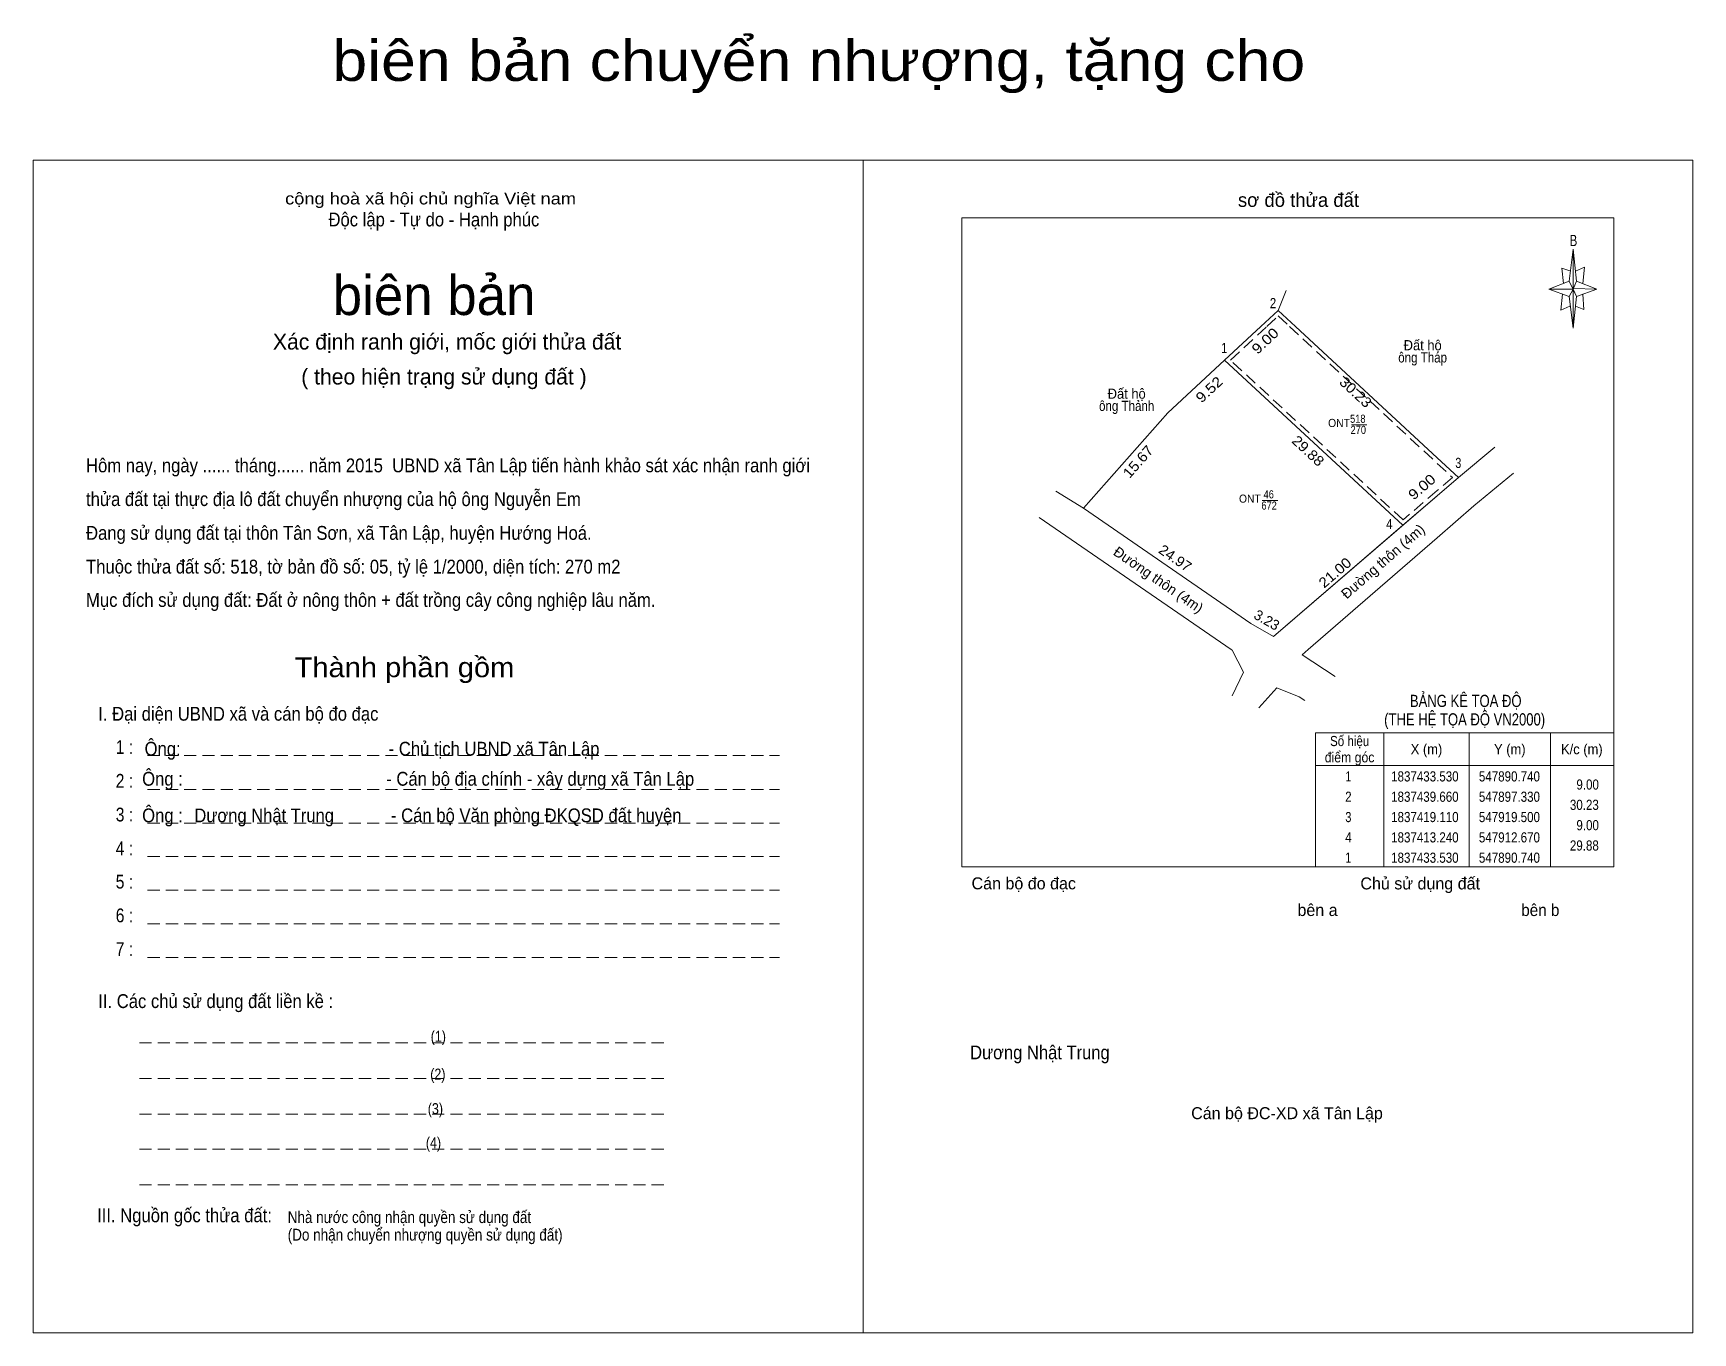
# Model space of a CAD drawing. Header units: metres. Extents: x 547500 to 547943, y 1837326 to 1837486.
# Drawn here: x 547499.6 to 547703.7, y 1837326.3 to 1837486.2 of the extents above; entities that cross this region are included whole.
import ezdxf
from ezdxf.enums import TextEntityAlignment as Align

# ---------------------------------------------------------------- set-up
doc = ezdxf.new("R2010")
doc.units = ezdxf.units.M
doc.header["$LTSCALE"] = 0.5
doc.linetypes.add('MEDIUM_DASHED', pattern=[4.5, 3, -1.5])
for name, color, linetype, lineweight in [('1', 7, 'Continuous', 13), ('10', 7, 'Continuous', 13), ('15', 7, 'Continuous', 13), ('23', 7, 'Continuous', 13), ('5', 7, 'Continuous', 13), ('63', 7, 'Continuous', 13)]:
    doc.layers.add(name, color=color, linetype=linetype, lineweight=lineweight)
doc.layers.add('39', color=7, linetype='Continuous')
doc.layers.add('50', color=7, linetype='Continuous')

msp = doc.modelspace()

# ---------------------------------------------------------------- texts
at = {"layer": '1'}
for s, height, width, p in [('cộng hoà xã hội chủ nghĩa Việt nam', 1.458, 1.15, (547548.43, 1837465.09)), ('Độc lập - Tự do - Hạnh phúc', 1.7, 0.9, (547548.84, 1837462.39)), ('518', 1, 0.85, (547662.46, 1837438.23)), ('ONT', 1, 0.95, (547660.15, 1837437.71)), ('270', 1, 0.85, (547662.52, 1837436.86)), ('ONT', 1, 0.95, (547649.19, 1837428.4)), ('46', 1, 0.85, (547651.51, 1837428.93)), ('672', 1, 0.85, (547651.555, 1837427.55)), ('Thành phần gồm', 2.429, 1.1, (547545.22, 1837406.94))]:
    msp.add_text(s, height=height, dxfattribs=dict(at, width=width)).set_placement(p, align=Align.CENTER)
for s, height, p in [('sơ đồ thửa đất', 1.7, (547647.72, 1837464.79)), ('Cán bộ đo đạc', 1.476, (547614.96, 1837380.84)), ('Chủ sử dụng đất', 1.476, (547662.78, 1837380.83)), ('bên a', 1.475, (547655.04, 1837377.56)), ('Cán bộ ĐC-XD xã Tân Lập', 1.475, (547641.97, 1837352.57))]:
    msp.add_text(s, height=height, dxfattribs=at).set_placement(p)
for s, height, p in [('biên bản', 4.859, (547548.86, 1837451.49)), ('Xác định ranh giới, mốc giới thửa đất', 1.943, (547550.465, 1837447.24)), ('( theo hiện trạng sử dụng đất )', 1.943, (547550.075, 1837442.94))]:
    msp.add_text(s, height=height, dxfattribs=at).set_placement(p, align=Align.CENTER)
for s, height, width, p in [('Hôm nay, ngày ...... tháng...... năm 2015  UBND xã Tân Lập tiến hành khảo sát xác nhận ranh giới ', 1.7, 0.9, (547506.06, 1837432.14)), ('thửa đất tại thực địa lô đất chuyển nhượng của hộ ông Nguyễn Em', 1.7, 0.9, (547506.06, 1837427.99)), ('Đang sử dụng đất tại thôn Tân Sơn, xã Tân Lập, huyện Hướng Hoá.', 1.7, 0.9, (547506.06, 1837423.84)), ('Thuộc thửa đất số: 518, tờ bản đồ số: 05, tỷ lệ 1/2000, diện tích: 270 m2 ', 1.7, 0.9, (547506.06, 1837419.69)), ('Mục đích sử dụng đất: Đất ở nông thôn + đất trồng cây công nghiệp lâu năm.', 1.701, 0.9, (547506.06, 1837415.59)), ('I. Đại diện UBND xã và cán bộ đo đạc ', 1.7, 0.9, (547507.56, 1837401.59)), ('    1 : ', 1.7, 0.85, (547507.56, 1837397.49)), ('Ông:                                             - Chủ tịch UBND xã Tân Lập', 1.7, 0.9, (547513.26, 1837397.29)), ('    2 : ', 1.7, 0.85, (547507.56, 1837393.34)), ('Ông :                                            - Cán bộ địa chính - xây dựng xã Tân Lập', 1.7, 0.9, (547512.96, 1837393.59)), ('    3 :     ', 1.7, 0.85, (547507.56, 1837389.19)), ('Ông :                                             - Cán bộ Văn phòng ĐKQSD đất huyện', 1.701, 0.9, (547512.96, 1837389.09)), ('    4 : ', 1.7, 0.85, (547507.56, 1837385.04)), ('    5 : ', 1.7, 0.85, (547507.56, 1837380.94)), ('    6 : ', 1.7, 0.85, (547507.56, 1837376.79)), ('bên b', 1.475, 0.95, (547682.56, 1837377.56)), ('    7 : ', 1.7, 0.85, (547507.56, 1837372.64)), ('II. Các chủ sử dụng đất liền kề :', 1.7, 0.9, (547507.56, 1837366.24)), ('III. Nguồn gốc thửa đất:', 1.7, 0.9, (547507.42, 1837339.89)), ('Nhà nước công nhận quyền sử dụng đất', 1.458, 0.85, (547530.86, 1837339.79)), ('(Do nhận chuyển nhượng quyền sử dụng đất)', 1.458, 0.85, (547530.86, 1837337.63))]:
    msp.add_text(s, height=height, dxfattribs=dict(at, width=width)).set_placement(p)
at = {"layer": '39'}
for s, height, width, p in [('Dương Nhật Trung', 1.69, 0.9, (547527.965, 1837389.09)), ('(1)', 1.35, 0.85, (547549.385, 1837362.09)), ('Dương Nhật Trung', 1.69, 0.9, (547623.365, 1837359.94)), ('(2)', 1.35, 0.85, (547549.325, 1837357.44)), ('(3)', 1.35, 0.85, (547549.025, 1837353.19)), ('(4)', 1.35, 0.85, (547548.785, 1837348.99))]:
    msp.add_text(s, height=height, dxfattribs=dict(at, width=width)).set_placement(p, align=Align.CENTER)
at = {"layer": '5'}
for s, height, width, p in [('B', 1.378, 0.75, (547688.99, 1837459.97)), ('BẢNG KÊ TỌA ĐỘ', 1.5, 0.8, (547675.735, 1837403.27)), ('(THE HỆ TỌA ĐỘ VN2000)', 1.5, 0.8, (547675.6, 1837401))]:
    msp.add_text(s, height=height, dxfattribs=dict(at, width=width)).set_placement(p, align=Align.CENTER)
at = {"layer": '50', "width": 1.15}
msp.add_text('biên bản chuyển nhượng, tặng cho', height=5, dxfattribs=at).set_placement((547596.175, 1837480.29), align=Align.CENTER)
at = {"layer": '63'}
for s, width, p in [(' 2', 0.85, (547652.43, 1837452.33)), (' 1', 0.75, (547646.38, 1837446.81)), (' 3', 0.8, (547675.19, 1837432.67)), (' 4', 0.85, (547666.73, 1837425.15)), ('9.00', 0.85, (547692.11, 1837393.11)), ('30.23', 0.85, (547692.1, 1837390.61)), ('9.00', 0.85, (547692.11, 1837388.11)), ('29.88', 0.85, (547692.1, 1837385.61))]:
    msp.add_text(s, height=1.25, dxfattribs=dict(at, width=width)).set_placement(p, align=Align.RIGHT)
for s, rotation, width, p in [('9.00', 42.929, 1.15, (547651.4943, 1837447.8528)), ('9.52', 42.914, 1.15, (547644.6094, 1837441.8675)), ('30.23', 317.172, 1.1, (547661.7701, 1837441.5363)), ('15.67', 48.467, 1.1, (547635.915, 1837433.0356)), ('29.88', 317.224, 1.1, (547655.9206, 1837434.3196)), ('9.00', 40.677, 1.15, (547670.7526, 1837429.8756)), ('24.97', 325.457, 1.05, (547639.6506, 1837421.0698)), ('21.00', 40.693, 1.1, (547660.0625, 1837419.3228))]:
    msp.add_text(s, height=1.25, rotation=rotation, dxfattribs=dict(at, width=width)).set_placement(p, align=Align.CENTER)
for s, width, p in [('Đất hộ', 0.95, (547670.44, 1837447.15)), ('ông Tháp', 0.85, (547670.435, 1837445.65)), ('ông Thảnh', 0.85, (547634.035, 1837439.69)), ('Đất hộ', 0.95, (547634.04, 1837441.19)), ('Số hiệu', 0.85, (547661.46, 1837398.46)), ('X (m)', 0.95, (547670.91, 1837397.46)), ('Y (m)', 0.95, (547681.155, 1837397.46)), ('K/c (m)', 0.95, (547690.015, 1837397.46)), ('điểm góc', 0.9, (547661.45, 1837396.46)), (' 1', 0.75, (547661.11, 1837394.11)), ('1837433.530', 0.85, (547670.71, 1837394.11)), ('547890.740', 0.85, (547681.11, 1837394.11)), (' 2', 0.85, (547661.105, 1837391.61)), ('1837439.660', 0.85, (547670.71, 1837391.61)), ('547897.330', 0.85, (547681.11, 1837391.61)), (' 3', 0.8, (547661.115, 1837389.11)), ('1837419.110', 0.85, (547670.71, 1837389.11)), ('547919.500', 0.85, (547681.11, 1837389.11)), (' 4', 0.85, (547661.11, 1837386.61)), ('1837413.240', 0.85, (547670.71, 1837386.61)), ('547912.670', 0.85, (547681.11, 1837386.61)), (' 1', 0.75, (547661.11, 1837384.11)), ('1837433.530', 0.85, (547670.71, 1837384.11)), ('547890.740', 0.85, (547681.11, 1837384.11))]:
    msp.add_text(s, height=1.25, dxfattribs=dict(at, width=width)).set_placement(p, align=Align.CENTER)
for s, rotation, p in [('Đường thôn (4m)', 40.921, (547665.9606, 1837420.7102)), ('Đường thôn (4m)', 325.45, (547637.5906, 1837418.4137)), ('3.23', 330.101, (547650.9585, 1837413.4284))]:
    msp.add_text(s, height=1.25, rotation=rotation, dxfattribs=at).set_placement(p, align=Align.CENTER)

# ---------------------------------------------------------------- linework, layer by layer
at = {"layer": '1'}
for p, q in [((547650.54, 1837450.07), (547652.67, 1837452.05)), ((547652.67, 1837452.05), (547654.81, 1837450.07)), ((547646.08, 1837445.92), (547650.54, 1837450.07)), ((547654.81, 1837450.07), (547672.22, 1837433.93)), ((547654.81, 1837450.07), (547672.22, 1837433.93)), ((547646.08, 1837445.92), (547668.01, 1837425.63)), ((547661.68, 1837437.99), (547663.58, 1837437.99)), ((547672.22, 1837433.93), (547674.84, 1837431.5)), ((547650.72, 1837428.69), (547652.62, 1837428.69)), ((547628.72, 1837427.71), (547649.29, 1837413.55)), ((547652.09, 1837411.94), (547649.29, 1837413.55))]:
    msp.add_line(p, q, dxfattribs=at)
at = {"layer": '1', "linetype": 'MEDIUM_DASHED'}
for p, q in [((547654.07, 1837450.07), (547672.22, 1837433.24)), ((547513.62, 1837397.29), (547591.36, 1837397.29)), ((547513.62, 1837393.14), (547591.36, 1837393.14)), ((547513.62, 1837388.99), (547591.36, 1837388.99)), ((547513.62, 1837384.89), (547591.36, 1837384.89)), ((547513.62, 1837380.74), (547591.36, 1837380.74)), ((547513.62, 1837376.59), (547591.36, 1837376.59)), ((547513.62, 1837372.44), (547591.36, 1837372.44)), ((547512.62, 1837361.94), (547577.86, 1837361.94)), ((547512.62, 1837357.59), (547577.86, 1837357.59)), ((547512.62, 1837353.19), (547577.86, 1837353.19)), ((547512.62, 1837348.89), (547577.86, 1837348.89)), ((547512.62, 1837344.49), (547577.86, 1837344.49))]:
    msp.add_line(p, q, dxfattribs=at)
at = {"layer": '1'}
for points in [[(547499.56, 1837326.29), (547499.56, 1837470.54), (547601.62, 1837470.54), (547601.62, 1837326.29)], [(547703.66, 1837326.29), (547703.66, 1837470.54), (547601.62, 1837470.54), (547601.62, 1837326.29)], [(547613.76, 1837463.44), (547693.96, 1837463.44), (547693.96, 1837383.59), (547613.76, 1837383.59)], [(547628.72, 1837427.71), (547639.11, 1837439.44), (547646.08, 1837445.92), (547668.01, 1837425.63), (547652.09, 1837411.94), (547649.29, 1837413.55)]]:
    msp.add_lwpolyline(points, close=True, dxfattribs=at)
for points in [[(547650.54, 1837450.07), (547652.67, 1837452.05), (547654.81, 1837450.07)], [(547672.22, 1837429.25), (547668.01, 1837425.63), (547646.08, 1837445.92), (547650.54, 1837450.07)], [(547628.72, 1837427.71), (547639.11, 1837439.44), (547646.08, 1837445.92)], [(547672.22, 1837433.93), (547674.84, 1837431.5), (547672.22, 1837429.25)], [(547674.84, 1837431.5), (547672.22, 1837429.25), (547652.09, 1837411.94)]]:
    msp.add_lwpolyline(points, dxfattribs=at)
at = {"layer": '1', "linetype": 'MEDIUM_DASHED'}
for points in [[(547651.27, 1837450.07), (547652.67, 1837451.37), (547654.07, 1837450.07)], [(547672.22, 1837429.9), (547668.02, 1837426.3), (547646.82, 1837445.92), (547651.27, 1837450.07)], [(547672.22, 1837433.24), (547674.09, 1837431.51), (547672.22, 1837429.9)]]:
    msp.add_lwpolyline(points, dxfattribs=at)
at = {"layer": '10'}
msp.add_line((547652.67, 1837452.05), (547653.64, 1837454.49), dxfattribs=at)
at = {"layer": '15'}
for p, q in [((547676.75, 1837428.02), (547681.6, 1837432.04)), ((547676.75, 1837428.02), (547672.22, 1837424.09)), ((547672.22, 1837424.09), (547656.37, 1837410.35)), ((547656.37, 1837410.35), (547655.62, 1837409.7)), ((547655.62, 1837409.7), (547659.69, 1837407.04))]:
    msp.add_line(p, q, dxfattribs=at)
at = {"layer": '23'}
for p, q in [((547674.84, 1837431.5), (547679.33, 1837435.25)), ((547628.72, 1837427.71), (547625.31, 1837429.83)), ((547623.29, 1837426.6), (547646.89, 1837410.35)), ((547646.89, 1837410.35), (547647.02, 1837410.26))]:
    msp.add_line(p, q, dxfattribs=at)
for points in [[(547647.02, 1837410.26), (547648.39, 1837407.55), (547647, 1837404.66)], [(547655.96, 1837404.05), (547655.24, 1837404.51), (547652.51, 1837405.61), (547650.28, 1837403.17)]]:
    msp.add_lwpolyline(points, dxfattribs=at)
at = {"layer": '5'}
for p, q in [((547688.44, 1837455.67), (547688.94, 1837459.57)), ((547689.34, 1837455.67), (547691.84, 1837454.67)), ((547688.44, 1837453.77), (547685.94, 1837454.67)), ((547689.34, 1837453.77), (547688.94, 1837449.87)), ((547690.14, 1837454.07), (547690.24, 1837452.17)), ((547690.24, 1837452.17), (547689.24, 1837452.57))]:
    msp.add_line(p, q, dxfattribs=at)
for points in [[(547688.94, 1837459.57), (547689.34, 1837455.67), (547688.94, 1837454.67)], [(547688.94, 1837454.67), (547685.94, 1837454.67), (547688.44, 1837455.67), (547689.34, 1837453.77), (547691.84, 1837454.67), (547688.94, 1837454.77)], [(547688.94, 1837454.67), (547688.94, 1837449.87), (547688.44, 1837453.77)]]:
    msp.add_lwpolyline(points, close=True, dxfattribs=at)
for points in [[(547688.64, 1837456.87), (547687.54, 1837457.27), (547687.74, 1837455.37)], [(547689.24, 1837456.87), (547690.34, 1837457.37), (547690.14, 1837455.37)], [(547688.94, 1837454.67), (547688.44, 1837455.67), (547685.94, 1837454.67)], [(547687.64, 1837454.07), (547687.44, 1837452.07), (547688.54, 1837452.57)], [(547688.94, 1837454.67), (547689.34, 1837453.77), (547691.84, 1837454.67)]]:
    msp.add_lwpolyline(points, dxfattribs=at)
at = {"layer": '63'}
for p, q in [((547665.66, 1837400.09), (547665.66, 1837383.59)), ((547676.16, 1837400.09), (547676.16, 1837383.59)), ((547686.16, 1837400.09), (547686.16, 1837383.59)), ((547657.26, 1837396.09), (547693.96, 1837396.09))]:
    msp.add_line(p, q, dxfattribs=at)
msp.add_lwpolyline([(547657.26, 1837400.09), (547693.96, 1837400.09), (547693.96, 1837383.59), (547657.26, 1837383.59)], close=True, dxfattribs=at)

msp.set_redraw_order([(e.dxf.handle, doc.entitydb.next_handle()) for e in msp.query("TEXT MTEXT ATTDEF DIMENSION ARC_DIMENSION")])  # texts and dimensions are drawn at this point

doc.saveas('drawing.dxf')
